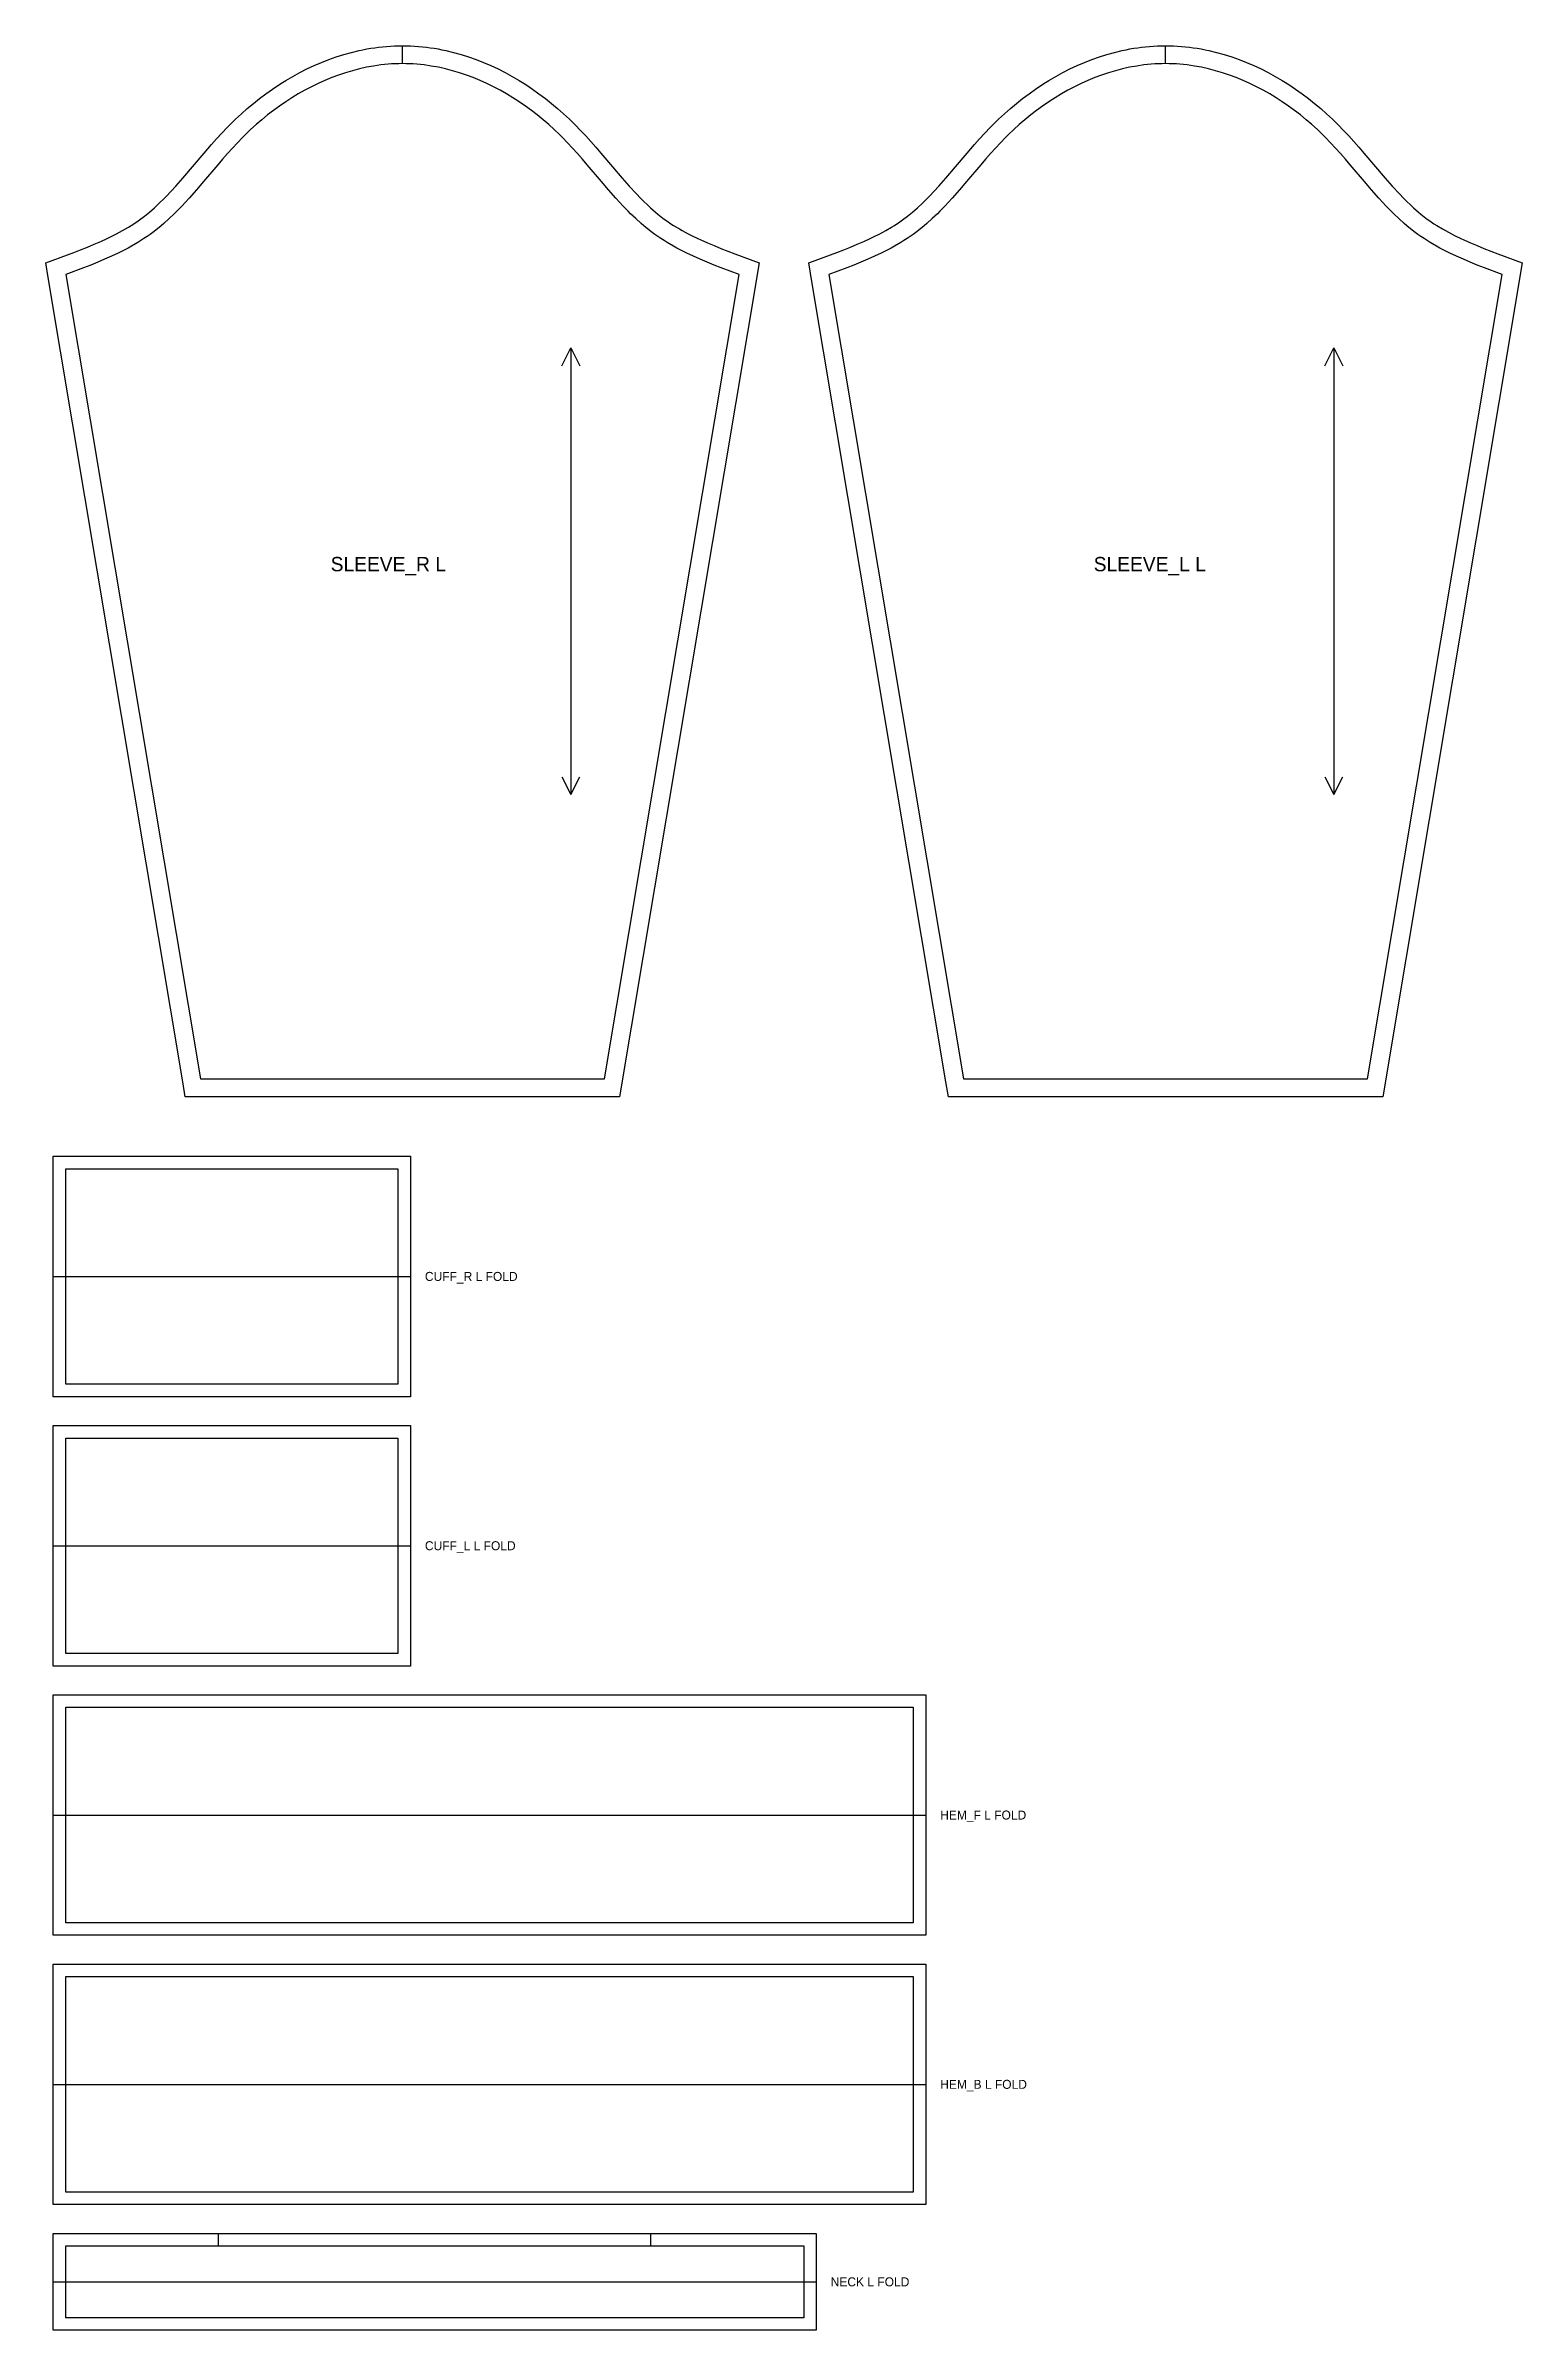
# Model space of a CAD drawing. Extents: x 24 to 1185, y 28 to 1957.
# Drawn here: x 24 to 846, y 28 to 1300 of the extents above; entities that cross this region are included whole.
import ezdxf

# ---------------------------------------------------------------- set-up
doc = ezdxf.new("R2010")
doc.units = 0
for name, color, linetype in [('CUT', 7, 'CONTINUOUS'), ('FOLD', 6, 'CONTINUOUS'), ('GRAIN', 3, 'CONTINUOUS'), ('NOTCH', 1, 'CONTINUOUS'), ('SEW', 5, 'CONTINUOUS'), ('TEXT', 2, 'CONTINUOUS')]:
    doc.layers.add(name, color=color, linetype=linetype)

msp = doc.modelspace()

# ---------------------------------------------------------------- texts
at = {"layer": 'TEXT'}
for s, height, p in [('SLEEVE_R L', 8, (182.5, 1007.75)), ('SLEEVE_L L', 8, (607.5, 1007.75)), ('CUFF_R L FOLD', 5, (235, 612.5)), ('CUFF_L L FOLD', 5, (235, 462.5)), ('HEM_F L FOLD', 5, (522, 312.5)), ('HEM_B L FOLD', 5, (522, 162.5)), ('NECK L FOLD', 5, (461, 52.5))]:
    msp.add_text(s, height=height, dxfattribs=at).set_placement(p)

# ---------------------------------------------------------------- linework, layer by layer
at = {"layer": 'CUT'}
for points in [[(25.137, 1171.349), (23.778, 1179.471), (39.367, 1185.336), (43.239, 1186.833), (47.055, 1188.351), (50.806, 1189.9), (54.483, 1191.491), (58.077, 1193.131), (59.841, 1193.973), (63.297, 1195.705), (66.65, 1197.51), (69.894, 1199.395), (71.473, 1200.37), (74.541, 1202.39), (76.032, 1203.44), (78.862, 1205.57), (81.64, 1207.835), (84.37, 1210.227), (87.061, 1212.738), (89.719, 1215.36), (91.038, 1216.709), (93.66, 1219.48), (96.268, 1222.337), (100.168, 1226.765), (112.045, 1240.721), (116.163, 1245.473), (118.98, 1248.635), (121.868, 1251.779), (124.836, 1254.892), (126.354, 1256.434), (129.513, 1259.528), (132.751, 1262.546), (136.065, 1265.482), (139.456, 1268.332), (142.921, 1271.093), (146.461, 1273.759), (150.074, 1276.327), (151.908, 1277.573), (155.63, 1279.986), (157.518, 1281.152), (161.347, 1283.401), (165.246, 1285.534), (169.214, 1287.548), (173.249, 1289.437), (177.352, 1291.198), (181.518, 1292.824), (185.644, 1294.279), (189.825, 1295.596), (194.058, 1296.77), (198.338, 1297.796), (200.494, 1298.251), (202.661, 1298.667), (204.836, 1299.043), (207.02, 1299.378), (209.213, 1299.67), (211.413, 1299.92), (213.62, 1300.127), (215.832, 1300.289), (218.051, 1300.406), (220.274, 1300.476), (222.5, 1300.5), (224.726, 1300.476), (226.949, 1300.406), (229.168, 1300.289), (231.38, 1300.127), (233.587, 1299.92), (235.787, 1299.67), (237.98, 1299.378), (240.164, 1299.043), (242.339, 1298.667), (244.506, 1298.251), (246.662, 1297.796), (250.942, 1296.77), (255.175, 1295.596), (259.356, 1294.279), (263.482, 1292.824), (267.648, 1291.198), (271.751, 1289.437), (275.786, 1287.548), (279.754, 1285.534), (283.653, 1283.401), (287.482, 1281.152), (291.24, 1278.793), (294.926, 1276.327), (298.539, 1273.759), (302.079, 1271.093), (305.544, 1268.332), (308.935, 1265.482), (312.249, 1262.546), (315.487, 1259.528), (318.646, 1256.434), (321.659, 1253.34), (324.585, 1250.21), (327.437, 1247.056), (330.223, 1243.889), (332.955, 1240.721), (344.832, 1226.765), (348.732, 1222.337), (352.648, 1218.083), (355.281, 1215.36), (356.606, 1214.035), (359.28, 1211.468), (360.63, 1210.227), (363.36, 1207.835), (364.743, 1206.687), (367.546, 1204.488), (370.459, 1202.39), (371.978, 1201.368), (373.527, 1200.37), (376.714, 1198.442), (378.35, 1197.51), (381.703, 1195.705), (383.419, 1194.831), (386.923, 1193.131), (388.709, 1192.304), (392.346, 1190.69), (396.061, 1189.121), (399.846, 1187.589), (407.588, 1184.592), (421.222, 1179.471), (343.465, 715), (101.535, 715), (100.137, 723.349)], [(450.137, 1171.349), (448.778, 1179.471), (464.367, 1185.336), (468.239, 1186.833), (472.055, 1188.351), (475.806, 1189.9), (479.483, 1191.491), (483.077, 1193.131), (484.841, 1193.973), (488.297, 1195.705), (491.65, 1197.51), (494.894, 1199.395), (496.473, 1200.37), (499.541, 1202.39), (501.032, 1203.44), (503.862, 1205.57), (506.64, 1207.835), (509.37, 1210.227), (512.061, 1212.738), (514.719, 1215.36), (516.038, 1216.709), (518.66, 1219.48), (521.268, 1222.337), (525.168, 1226.765), (537.045, 1240.721), (541.163, 1245.473), (543.98, 1248.635), (546.868, 1251.779), (549.836, 1254.892), (551.354, 1256.434), (554.513, 1259.528), (557.751, 1262.546), (561.065, 1265.482), (564.456, 1268.332), (567.921, 1271.093), (571.461, 1273.759), (575.074, 1276.327), (576.908, 1277.573), (580.63, 1279.986), (582.518, 1281.152), (586.347, 1283.401), (590.246, 1285.534), (594.214, 1287.548), (598.249, 1289.437), (602.352, 1291.198), (606.518, 1292.824), (610.644, 1294.279), (614.825, 1295.596), (619.058, 1296.77), (623.338, 1297.796), (625.494, 1298.251), (627.661, 1298.667), (629.836, 1299.043), (632.02, 1299.378), (634.213, 1299.67), (636.413, 1299.92), (638.62, 1300.127), (640.832, 1300.289), (643.051, 1300.406), (645.274, 1300.476), (647.5, 1300.5), (649.726, 1300.476), (651.949, 1300.406), (654.168, 1300.289), (656.38, 1300.127), (658.587, 1299.92), (660.787, 1299.67), (662.98, 1299.378), (665.164, 1299.043), (667.339, 1298.667), (669.506, 1298.251), (671.662, 1297.796), (675.942, 1296.77), (680.175, 1295.596), (684.356, 1294.279), (688.482, 1292.824), (692.648, 1291.198), (696.751, 1289.437), (700.786, 1287.548), (704.754, 1285.534), (708.653, 1283.401), (712.482, 1281.152), (716.24, 1278.793), (719.926, 1276.327), (723.539, 1273.759), (727.079, 1271.093), (730.544, 1268.332), (733.935, 1265.482), (737.249, 1262.546), (740.487, 1259.528), (743.646, 1256.434), (746.659, 1253.34), (749.585, 1250.21), (752.437, 1247.056), (755.223, 1243.889), (757.955, 1240.721), (769.832, 1226.765), (773.732, 1222.337), (777.648, 1218.083), (780.281, 1215.36), (781.606, 1214.035), (784.28, 1211.468), (785.63, 1210.227), (788.36, 1207.835), (789.743, 1206.687), (792.546, 1204.488), (795.459, 1202.39), (796.978, 1201.368), (798.527, 1200.37), (801.714, 1198.442), (803.35, 1197.51), (806.703, 1195.705), (808.419, 1194.831), (811.923, 1193.131), (813.709, 1192.304), (817.346, 1190.69), (821.061, 1189.121), (824.846, 1187.589), (832.588, 1184.592), (846.222, 1179.471), (768.465, 715), (526.535, 715), (525.137, 723.349)], [(28, 682), (227, 682), (227, 548), (28, 548)], [(28, 532), (227, 532), (227, 398), (28, 398)], [(28, 382), (514, 382), (514, 248), (28, 248)], [(28, 232), (514, 232), (514, 98), (28, 98)], [(28, 82), (453, 82), (453, 28), (28, 28)]]:
    msp.add_lwpolyline(points, close=True, dxfattribs=at)
at = {"layer": 'FOLD'}
for points in [[(28, 615), (227, 615)], [(28, 465), (227, 465)], [(28, 315), (514, 315)], [(28, 165), (514, 165)], [(28, 55), (453, 55)]]:
    msp.add_lwpolyline(points, dxfattribs=at)
at = {"layer": 'GRAIN'}
for points in [[(311.25, 1122.16), (316.25, 1132.16), (321.25, 1122.16)], [(316.25, 1132.16), (316.25, 883.34)], [(736.25, 1122.16), (741.25, 1132.16), (746.25, 1122.16)], [(741.25, 1132.16), (741.25, 883.34)], [(311.25, 893.34), (316.25, 883.34), (321.25, 893.34)], [(736.25, 893.34), (741.25, 883.34), (746.25, 893.34)]]:
    msp.add_lwpolyline(points, dxfattribs=at)
at = {"layer": 'NOTCH'}
for points in [[(222.5, 1290.5), (222.5, 1300.5)], [(647.5, 1290.5), (647.5, 1300.5)], [(120.118, 75), (120.118, 82)], [(360.882, 75), (360.882, 82)]]:
    msp.add_lwpolyline(points, dxfattribs=at)
at = {"layer": 'SEW'}
for points in [[(35, 1173), (110, 725), (335, 725), (410, 1173), (400.085, 1176.755), (396.149, 1178.297), (392.243, 1179.879), (388.376, 1181.512), (384.557, 1183.207), (380.794, 1184.976), (378.937, 1185.891), (375.274, 1187.792), (373.472, 1188.78), (369.929, 1190.839), (368.191, 1191.912), (366.477, 1193.017), (364.788, 1194.154), (363.125, 1195.325), (361.534, 1196.497), (359.967, 1197.701), (356.901, 1200.201), (355.401, 1201.493), (352.458, 1204.157), (349.585, 1206.915), (348.171, 1208.327), (345.386, 1211.208), (341.293, 1215.654), (337.275, 1220.215), (333.301, 1224.854), (325.359, 1234.218), (322.68, 1237.323), (319.971, 1240.403), (317.22, 1243.445), (314.421, 1246.44), (311.562, 1249.375), (310.079, 1250.846), (307.059, 1253.732), (303.97, 1256.539), (300.814, 1259.264), (297.591, 1261.902), (294.302, 1264.45), (290.948, 1266.905), (287.532, 1269.262), (284.053, 1271.517), (280.513, 1273.668), (276.913, 1275.709), (273.254, 1277.639), (269.537, 1279.451), (265.764, 1281.144), (261.935, 1282.713), (258.101, 1284.137), (254.267, 1285.417), (250.391, 1286.565), (246.476, 1287.578), (242.53, 1288.449), (238.556, 1289.173), (234.561, 1289.746), (232.557, 1289.974), (230.55, 1290.161), (228.539, 1290.308), (226.527, 1290.414), (224.514, 1290.479), (222.5, 1290.5), (220.486, 1290.479), (218.473, 1290.414), (216.461, 1290.308), (214.45, 1290.161), (212.443, 1289.974), (210.439, 1289.746), (206.444, 1289.173), (202.47, 1288.449), (198.524, 1287.578), (194.609, 1286.565), (190.733, 1285.417), (186.899, 1284.137), (183.065, 1282.713), (179.236, 1281.144), (175.463, 1279.451), (171.746, 1277.639), (168.087, 1275.709), (164.487, 1273.668), (160.947, 1271.517), (157.468, 1269.262), (154.052, 1266.905), (150.698, 1264.45), (147.409, 1261.902), (144.186, 1259.264), (141.03, 1256.539), (137.941, 1253.732), (134.921, 1250.846), (133.438, 1249.375), (130.579, 1246.44), (127.78, 1243.445), (125.029, 1240.403), (122.32, 1237.323), (119.641, 1234.218), (111.699, 1224.854), (107.725, 1220.215), (103.707, 1215.654), (99.614, 1211.208), (96.829, 1208.327), (95.415, 1206.915), (92.542, 1204.157), (89.599, 1201.493), (88.099, 1200.201), (85.033, 1197.701), (83.466, 1196.497), (81.875, 1195.325), (80.212, 1194.154), (78.523, 1193.017), (76.809, 1191.912), (75.071, 1190.839), (71.528, 1188.78), (69.726, 1187.792), (66.063, 1185.891), (64.206, 1184.976), (60.443, 1183.207), (56.624, 1181.512), (52.757, 1179.879), (48.851, 1178.297), (44.915, 1176.755)], [(460, 1173), (535, 725), (760, 725), (835, 1173), (825.085, 1176.755), (821.149, 1178.297), (817.243, 1179.879), (813.376, 1181.512), (809.557, 1183.207), (805.794, 1184.976), (803.937, 1185.891), (800.274, 1187.792), (798.472, 1188.78), (794.929, 1190.839), (793.191, 1191.912), (791.477, 1193.017), (789.788, 1194.154), (788.125, 1195.325), (786.534, 1196.497), (784.967, 1197.701), (781.901, 1200.201), (780.401, 1201.493), (777.458, 1204.157), (774.585, 1206.915), (773.171, 1208.327), (770.386, 1211.208), (766.293, 1215.654), (762.275, 1220.215), (758.301, 1224.854), (750.359, 1234.218), (747.68, 1237.323), (744.971, 1240.403), (742.22, 1243.445), (739.421, 1246.44), (736.562, 1249.375), (735.079, 1250.846), (732.059, 1253.732), (728.97, 1256.539), (725.814, 1259.264), (722.591, 1261.902), (719.302, 1264.45), (715.948, 1266.905), (712.532, 1269.262), (709.053, 1271.517), (705.513, 1273.668), (701.913, 1275.709), (698.254, 1277.639), (694.537, 1279.451), (690.764, 1281.144), (686.935, 1282.713), (683.101, 1284.137), (679.267, 1285.417), (675.391, 1286.565), (671.476, 1287.578), (667.53, 1288.449), (663.556, 1289.173), (659.561, 1289.746), (657.557, 1289.974), (655.55, 1290.161), (653.539, 1290.308), (651.527, 1290.414), (649.514, 1290.479), (647.5, 1290.5), (645.486, 1290.479), (643.473, 1290.414), (641.461, 1290.308), (639.45, 1290.161), (637.443, 1289.974), (635.439, 1289.746), (631.444, 1289.173), (627.47, 1288.449), (623.524, 1287.578), (619.609, 1286.565), (615.733, 1285.417), (611.899, 1284.137), (608.065, 1282.713), (604.236, 1281.144), (600.463, 1279.451), (596.746, 1277.639), (593.087, 1275.709), (589.487, 1273.668), (585.947, 1271.517), (582.468, 1269.262), (579.052, 1266.905), (575.698, 1264.45), (572.409, 1261.902), (569.186, 1259.264), (566.03, 1256.539), (562.941, 1253.732), (559.921, 1250.846), (558.438, 1249.375), (555.579, 1246.44), (552.78, 1243.445), (550.029, 1240.403), (547.32, 1237.323), (544.641, 1234.218), (536.699, 1224.854), (532.725, 1220.215), (528.707, 1215.654), (524.614, 1211.208), (521.829, 1208.327), (520.415, 1206.915), (517.542, 1204.157), (514.599, 1201.493), (513.099, 1200.201), (510.033, 1197.701), (508.466, 1196.497), (506.875, 1195.325), (505.212, 1194.154), (503.523, 1193.017), (501.809, 1191.912), (500.071, 1190.839), (496.528, 1188.78), (494.726, 1187.792), (491.063, 1185.891), (489.206, 1184.976), (485.443, 1183.207), (481.624, 1181.512), (477.757, 1179.879), (473.851, 1178.297), (469.915, 1176.755)], [(35, 675), (220, 675), (220, 555), (35, 555)], [(35, 525), (220, 525), (220, 405), (35, 405)], [(35, 375), (507, 375), (507, 255), (35, 255)], [(35, 225), (507, 225), (507, 105), (35, 105)], [(35, 75), (446, 75), (446, 35), (35, 35)]]:
    msp.add_lwpolyline(points, close=True, dxfattribs=at)

msp.set_redraw_order([(e.dxf.handle, doc.entitydb.next_handle()) for e in msp.query("TEXT MTEXT ATTDEF DIMENSION ARC_DIMENSION")])  # texts and dimensions are drawn at this point

doc.saveas('drawing.dxf')
